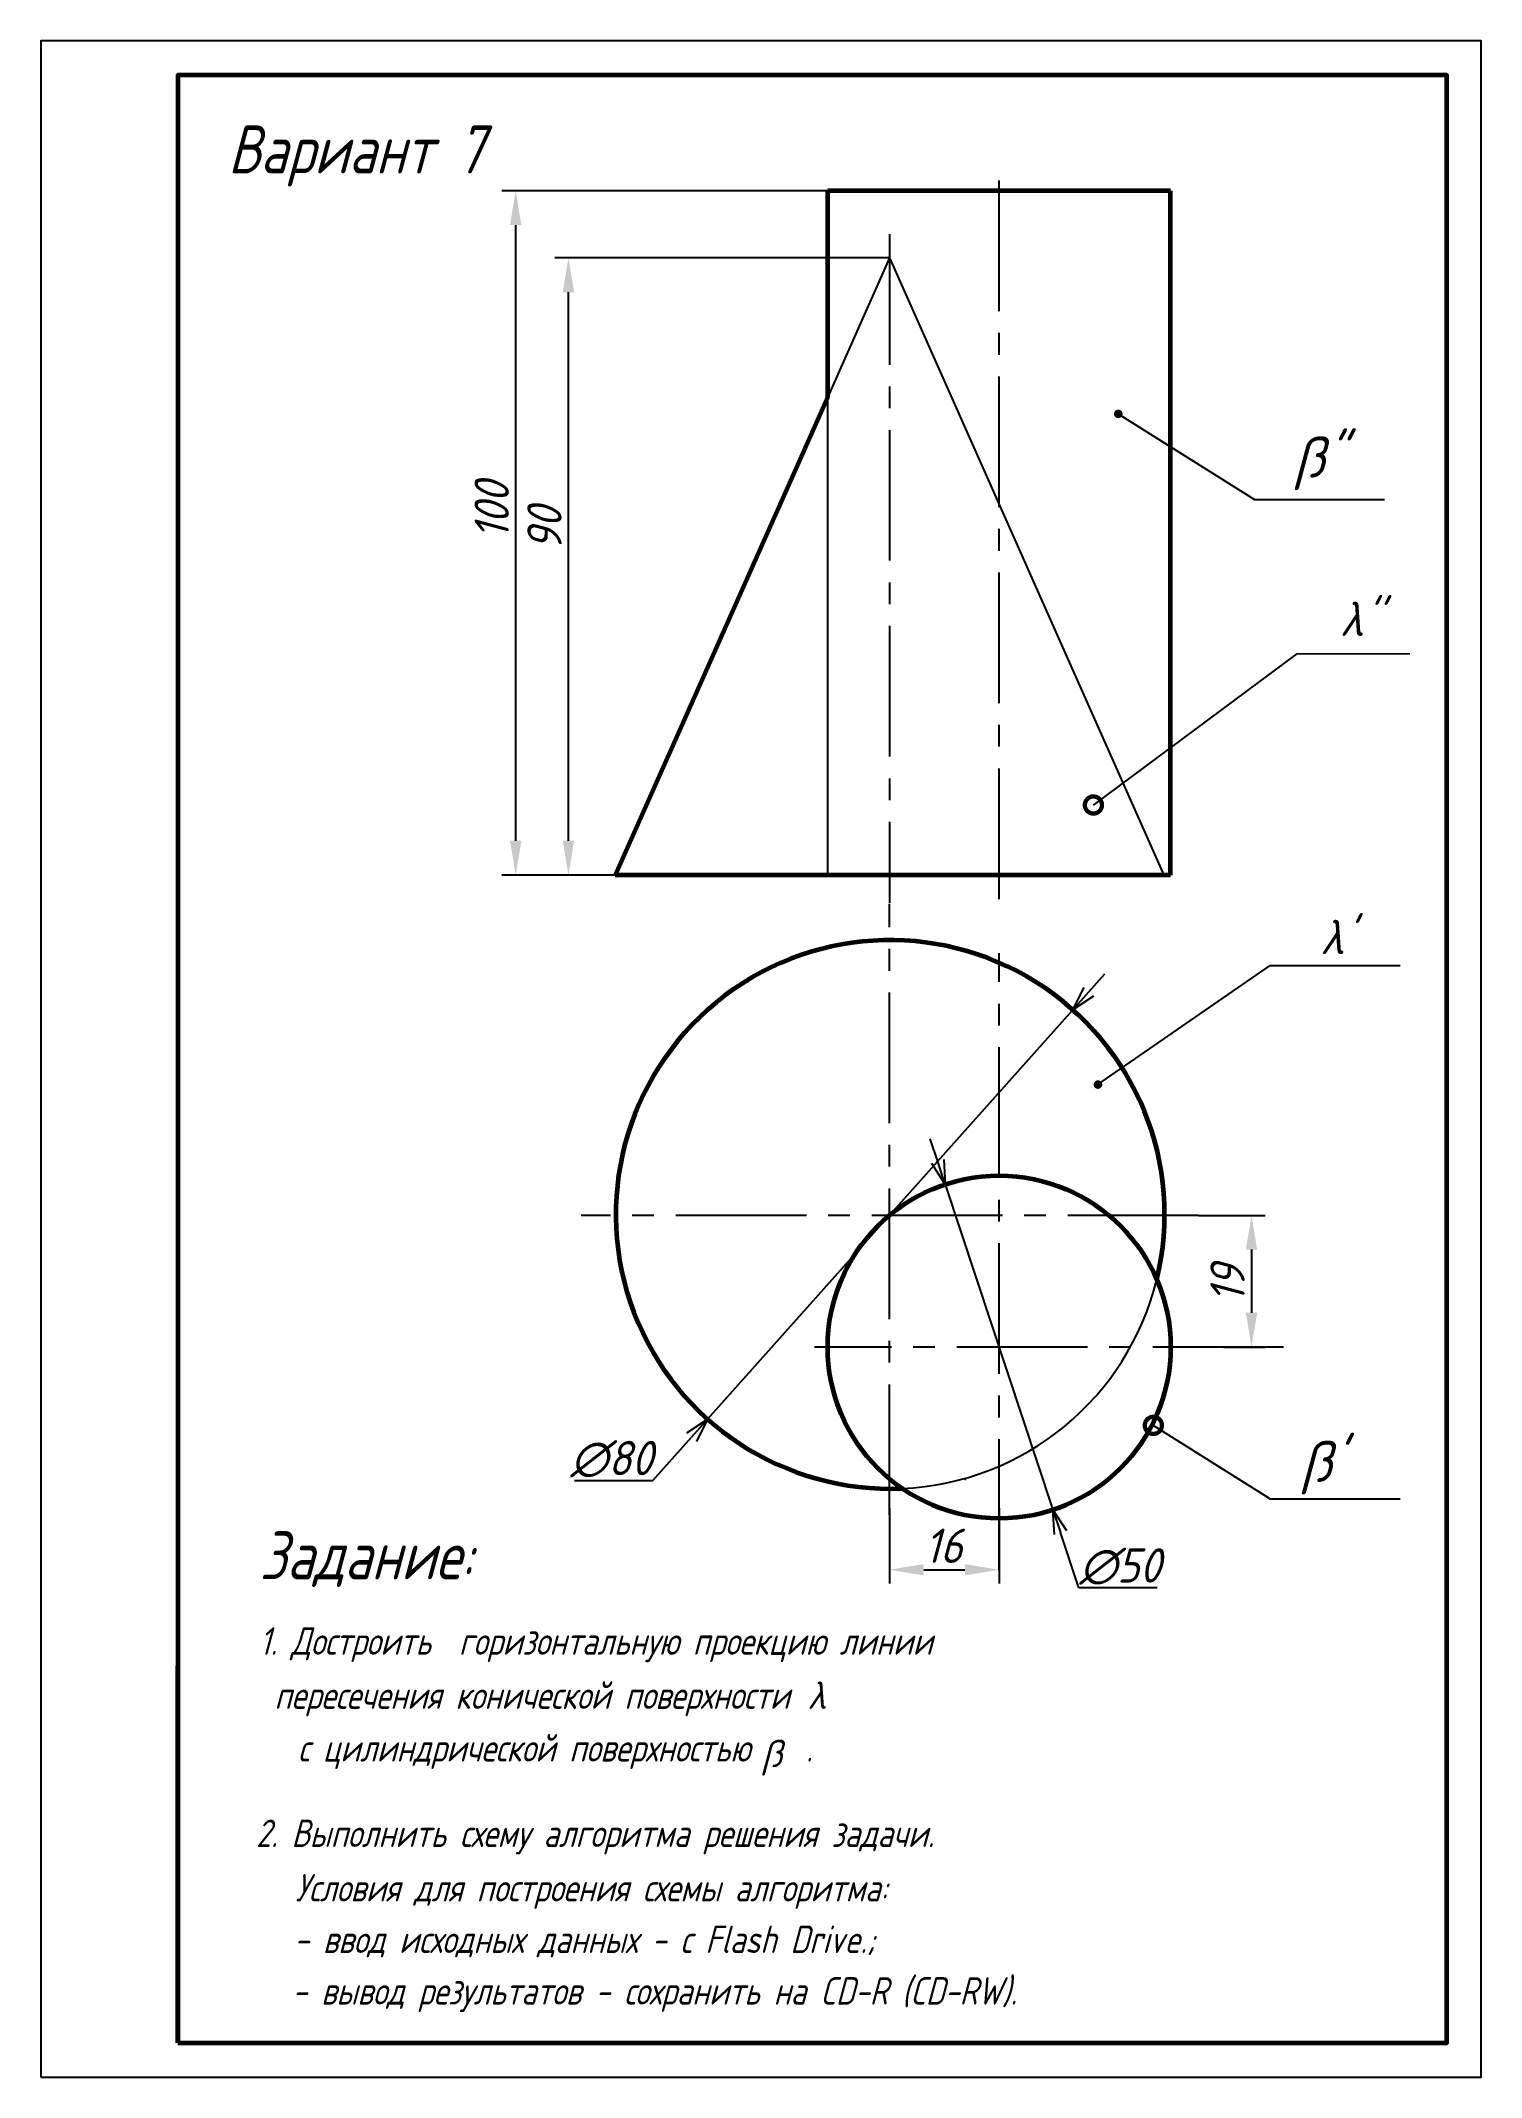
# Model space of a CAD drawing. Header units: millimetres. Extents: x 0 to 3763, y -2 to 297.
# Drawn here: x 1393.3 to 1603.3, y 0 to 297 of the extents above; entities that cross this region are included whole.
import ezdxf

# ---------------------------------------------------------------- set-up
doc = ezdxf.new("R2010")
doc.units = ezdxf.units.MM
doc.linetypes.add('осевая2', pattern=[28.575, 19.05, -3.175, 3.175, -3.175])
doc.layers.add('1-оси', color=1, linetype='осевая2')
doc.layers.add('3-размеры', color=6, linetype='Continuous')
doc.layers.add('Слой1', color=7, linetype='Continuous', lineweight=60)
doc.styles.get("Standard").update_dxf_attribs({"font": 'isocpeur.ttf', "width": 0.9, "oblique": 15})
doc.dimstyles.new('ISO-25', dxfattribs={"dimtxt": 5, "dimasz": 3.5, "dimexe": 1.25, "dimexo": 0, "dimtad": 1, "dimtoh": 1, "dimdec": 0, "dimtxsty": 'Standard', "dimblk": 'OPEN30', "dimcen": 2.5, "dimadec": 0, "dimazin": 0, "dimtfac": 1, "dimtdec": 0, "dimtmove": 0, "dimatfit": 3, "dimldrblk": 'DOTSMALL', "dimfxl": 1, "dimarcsym": 0})
doc.dimstyles.new('Standart', dxfattribs={"dimtxt": 5, "dimasz": 5, "dimexe": 2, "dimexo": 0, "dimgap": 1, "dimtad": 1, "dimtoh": 1, "dimdec": 0, "dimtxsty": 'Standard', "dimcen": 2.5, "dimadec": 0, "dimazin": 0, "dimtfac": 1, "dimtdec": 0, "dimtmove": 0, "dimatfit": 3, "dimldrblk": 'DOTSMALL', "dimfxl": 1, "dimarcsym": 0})

msp = doc.modelspace()

# ---------------------------------------------------------------- texts
at = {"oblique": 15}
for s, height, width, p in [('Вариант 7', 7, 0.8, (1420.63, 277.65)), ("β'", 6, 0.9, (1576.01, 233.29)), ("'", 6, 0.9, (1581.94, 233.29)), ("λ''", 5, 0.9, (1582.74, 210.19)), ("λ'", 5, 0.9, (1579.9, 163.8)), ("β'", 6, 0.9, (1577.04, 86.82)), ('Задание:', 7, 0.8, (1425.23, 72.62)), ('1. Достроить  горизонтальную проекцию линии ', 4, 0.8, (1425.23, 61.62)), ('  пересечения конической поверхности      ', 4, 0.8, (1423.33, 53.72)), ('λ', 4, 0.9, (1505.13, 53.72)), ('с цилиндрической поверхностью    .', 4, 0.8, (1430.85, 46.04)), ('β', 4, 0.9, (1498.42, 45.22)), ('2. Выполнить схему алгоритма решения задачи.', 4, 0.8, (1424.71, 33.58)), ('   Условия для построения схемы алгоритма:', 4, 0.8, (1424.36, 25.64)), ('  - ввод исходных данных - с Flash Drive.;', 4, 0.8, (1426.18, 18.12)), ('  - вывод результатов - сохранить на CD-R (CD-RW).', 4, 0.8, (1425.92, 10.6))]:
    msp.add_text(s, height=height, dxfattribs=dict(at, width=width)).set_placement(p)

# ---------------------------------------------------------------- blocks, each defined once
blk = doc.blocks.new('_DotSmall')
at = {"color": 0, "linetype": 'ByBlock', "const_width": 0.5}
blk.add_lwpolyline([(-0.0625, 0, 1), (0.0625, 0, 1)], format="xyb", close=True, dxfattribs=at)
blk = doc.blocks.new('*D63')
at = {"color": 0, "lineweight": -2, "transparency": 16777216}
for p, q in [((1508.06, 275.12), (1460.58, 275.12)), ((1462.58, 180.32), (1462.58, 270.12)), ((1477.06, 175.32), (1460.58, 175.32))]:
    blk.add_line(p, q, dxfattribs=at)
at = {"color": 0, "transparency": 16777216}
for points in [[(1461.75, 270.12), (1463.41, 270.12), (1462.58, 275.12)], [(1461.75, 180.32), (1463.41, 180.32), (1462.58, 175.32)]]:
    blk.add_solid(points, dxfattribs=at)
at = {"layer": 'Defpoints', "color": 0, "transparency": 16777216}
for p in [(1462.58, 275.12), (1508.06, 275.12), (1477.06, 175.32)]:
    blk.add_point(p, dxfattribs=at)
at = {"color": 0, "lineweight": 13, "transparency": 16777216, "insert": (1459.08, 228.49), "char_height": 5, "attachment_point": 5, "rotation": 90}
blk.add_mtext('100', dxfattribs=at)
blk = doc.blocks.new('*D79')
at = {"layer": '3-размеры', "color": 0, "lineweight": -2, "transparency": 16777216}
for p, q in [((1517.06, 83), (1517.06, 72.01)), ((1533.06, 83), (1533.06, 72.01)), ((1522.06, 74.01), (1528.06, 74.01))]:
    blk.add_line(p, q, dxfattribs=at)
at = {"layer": '3-размеры', "color": 0, "transparency": 16777216}
for points in [[(1522.06, 74.84), (1522.06, 73.18), (1517.06, 74.01)], [(1528.06, 74.84), (1528.06, 73.18), (1533.06, 74.01)]]:
    blk.add_solid(points, dxfattribs=at)
at = {"layer": 'Defpoints', "color": 0, "transparency": 16777216}
for p in [(1517.06, 83), (1533.06, 83), (1533.06, 74.01)]:
    blk.add_point(p, dxfattribs=at)
at = {"layer": '3-размеры', "color": 0, "transparency": 16777216, "insert": (1524.94, 77.51), "char_height": 5, "attachment_point": 5}
blk.add_mtext('16', dxfattribs=at)
blk = doc.blocks.new('*D80')
at = {"layer": '3-размеры', "color": 0, "lineweight": -2, "transparency": 16777216}
for p, q in [((1562.11, 125.7), (1571.85, 125.7)), ((1569.85, 120.7), (1569.85, 111.49)), ((1565.82, 106.49), (1571.85, 106.49))]:
    blk.add_line(p, q, dxfattribs=at)
at = {"layer": '3-размеры', "color": 0, "transparency": 16777216}
for points in [[(1569.02, 120.7), (1570.68, 120.7), (1569.85, 125.7)], [(1569.02, 111.49), (1570.68, 111.49), (1569.85, 106.49)]]:
    blk.add_solid(points, dxfattribs=at)
at = {"layer": 'Defpoints', "color": 0, "transparency": 16777216}
for p in [(1562.11, 125.7), (1565.82, 106.49), (1569.85, 106.49)]:
    blk.add_point(p, dxfattribs=at)
at = {"layer": '3-размеры', "color": 0, "transparency": 16777216, "insert": (1566.35, 115.71), "char_height": 5, "attachment_point": 5, "rotation": 90}
blk.add_mtext('19', dxfattribs=at)
blk = doc.blocks.new('*D81')
at = {"color": 0, "lineweight": -2, "transparency": 16777216}
for p, q in [((1517.06, 265.32), (1468.27, 265.32)), ((1470.27, 180.32), (1470.27, 260.32)), ((1517.06, 175.32), (1468.27, 175.32))]:
    blk.add_line(p, q, dxfattribs=at)
at = {"color": 0, "transparency": 16777216}
for points in [[(1469.44, 260.32), (1471.11, 260.32), (1470.27, 265.32)], [(1469.44, 180.32), (1471.11, 180.32), (1470.27, 175.32)]]:
    blk.add_solid(points, dxfattribs=at)
at = {"layer": 'Defpoints', "color": 0, "transparency": 16777216}
for p in [(1470.27, 265.32), (1517.06, 265.32), (1517.06, 175.32)]:
    blk.add_point(p, dxfattribs=at)
at = {"color": 0, "lineweight": 13, "transparency": 16777216, "insert": (1466.77, 225.83), "char_height": 5, "attachment_point": 5, "rotation": 90}
blk.add_mtext('90', dxfattribs=at)
blk = doc.blocks.new('_Open30')
at = {"color": 0, "linetype": 'ByBlock', "lineweight": -2}
for p, q in [((-1, 0.268), (0, 0)), ((0, 0), (-1, -0.268)), ((0, 0), (-1, 0))]:
    blk.add_line(p, q, dxfattribs=at)
blk = doc.blocks.new('*D82')
at = {"layer": '3-размеры', "color": 0, "linetype": 'ByBlock', "lineweight": -2, "transparency": 16777216}
for p, q in [((1546.13, 158.29), (1548.45, 160.91)), ((1543.8, 155.68), (1490.56, 95.97)), ((1482.57, 87.01), (1488.23, 93.36)), ((1471.15, 87.01), (1482.57, 87.01))]:
    blk.add_line(p, q, dxfattribs=at)
at = {"layer": 'Defpoints', "color": 0, "transparency": 16777216}
for p in [(1543.8, 155.68), (1490.56, 95.97)]:
    blk.add_point(p, dxfattribs=at)
at = {"layer": '3-размеры', "color": 0, "lineweight": -2, "transparency": 16777216, "xscale": 3.5, "yscale": 3.5, "zscale": 3.5}
for p, rotation in [((1543.8, 155.68), 228.2785781146214), ((1490.56, 95.97), 48.27857811462142)]:
    blk.add_blockref('_Open30', p, dxfattribs=dict(at, rotation=rotation))
at = {"layer": '3-размеры', "color": 0, "transparency": 16777216, "insert": (1476.55, 90.14), "char_height": 5, "attachment_point": 5}
blk.add_mtext('∅80', dxfattribs=at)
blk = doc.blocks.new('*D83')
at = {"layer": '3-размеры', "color": 0, "linetype": 'ByBlock', "lineweight": -2, "transparency": 16777216}
for p, q in [((1524.11, 133.55), (1523.01, 136.87)), ((1525.21, 130.22), (1540.9, 82.75)), ((1544.67, 71.36), (1542, 79.43)), ((1556.08, 71.36), (1544.67, 71.36))]:
    blk.add_line(p, q, dxfattribs=at)
at = {"layer": 'Defpoints', "color": 0, "transparency": 16777216}
for p in [(1525.21, 130.22), (1540.9, 82.75)]:
    blk.add_point(p, dxfattribs=at)
at = {"layer": '3-размеры', "color": 0, "lineweight": -2, "transparency": 16777216, "xscale": 3.5, "yscale": 3.5, "zscale": 3.5}
for p, rotation in [((1525.21, 130.22), 288.2897475922445), ((1540.9, 82.75), 108.2897475922445)]:
    blk.add_blockref('_Open30', p, dxfattribs=dict(at, rotation=rotation))
at = {"layer": '3-размеры', "color": 0, "transparency": 16777216, "insert": (1550.69, 74.48), "char_height": 5, "attachment_point": 5}
blk.add_mtext('∅50', dxfattribs=at)

# ---------------------------------------------------------------- dimensions: what is measured, and where the dimension line sits
at = {"lineweight": 13}
for base, p1, p2, angle, picture, middle in [((1462.58, 275.12), (1477.06, 175.32), (1508.06, 275.12), 270, '*D63', (1462.58, 228.49)), ((1470.27, 265.32), (1517.06, 175.32), (1517.06, 265.32), 90, '*D81', (1470.27, 225.83))]:
    dim = msp.add_linear_dim(base=base, p1=p1, p2=p2, angle=angle, dimstyle='Standart', dxfattribs=at)
    dim.commit()
    dim.dimension.update_dxf_attribs({"geometry": picture, "text_midpoint": middle, "dimtype": 160})
at = {"layer": '3-размеры', "color": 7}
for p1, p2, picture, middle in [((1543.8, 155.68), (1490.56, 95.97), '*D82', (1476.55, 90.14)), ((1525.21, 130.22), (1540.9, 82.75), '*D83', (1550.69, 74.48))]:
    dim = msp.add_diameter_dim_2p(p1=p1, p2=p2, dimstyle='ISO-25', override={"dimarcsym": 1}, dxfattribs=at)
    dim.commit()
    dim.dimension.update_dxf_attribs({"geometry": picture, "text_midpoint": middle})
dim = msp.add_linear_dim(base=(1569.85, 106.49), p1=(1562.11, 125.7), p2=(1565.82, 106.49), angle=90, dimstyle='Standart', dxfattribs=at)
dim.commit()
dim.dimension.update_dxf_attribs({"geometry": '*D80', "text_midpoint": (1569.85, 115.71), "dimtype": 160})
dim = msp.add_linear_dim(base=(1533.06, 74.01), p1=(1517.06, 83), p2=(1533.06, 83), dimstyle='Standart', dxfattribs=at)
dim.commit()
dim.dimension.update_dxf_attribs({"geometry": '*D79', "text_midpoint": (1524.94, 74.01), "dimtype": 160})

# ---------------------------------------------------------------- linework, layer by layer
at = {"linetype": 'осевая2'}
for p, q in [((1533.06, 171.83), (1533.06, 279.42)), ((1517.06, 268.8), (1517.06, 171.27)), ((1517.06, 82), (1517.06, 171.15)), ((1533.06, 74.01), (1533.06, 163.92)), ((1562.11, 125.7), (1472.11, 125.7))]:
    msp.add_line(p, q, dxfattribs=at)
at = {"lineweight": 60}
for p, q in [((1558.06, 275.12), (1508.06, 275.12)), ((1508.06, 245.06), (1508.06, 275.12)), ((1558.06, 175.32), (1558.06, 275.12))]:
    msp.add_line(p, q, dxfattribs=at)
at = {"linetype": 'Continuous', "ltscale": 0.6}
for p, q in [((1517.06, 265.32), (1508.06, 245.06)), ((1517.06, 265.32), (1557.06, 175.32)), ((1508.06, 175.32), (1508.06, 247.41))]:
    msp.add_line(p, q, dxfattribs=at)
at = {"color": 7, "linetype": 'Continuous', "lineweight": 60}
msp.add_line((1413.34, 5), (1413.34, 60), dxfattribs=at)
msp.add_lwpolyline([(1413.34, 5), (1598.34, 5), (1598.34, 292), (1413.34, 292)], close=True, dxfattribs=at)
at = {"lineweight": 60}
msp.add_circle((1533.06, 106.49), 25, dxfattribs=at)
msp.add_arc((1517.18, 125.83), 40, 346.2783, 272.509, dxfattribs=at)
at = {"linetype": 'Continuous', "ltscale": 0.6}
msp.add_arc((1517.18, 125.83), 40, 272.509, 346.2783, dxfattribs=at)
for p in [(1556.15, 116.98), (1556.15, 116.98), (1556.15, 116.98), (1556.15, 116.98), (1556.15, 116.98), (1528.08, 87.23), (1528.08, 87.23), (1528.08, 87.23)]:
    msp.add_point(p)
at = {"layer": '1-оси', "color": 7}
msp.add_line((1574.5, 106.49), (1506.16, 106.49), dxfattribs=at)
at = {"layer": 'Defpoints'}
msp.add_lwpolyline([(1393.34, 0), (1603.34, 0), (1603.34, 297), (1393.34, 297)], close=True, dxfattribs=at)
at = {"layer": 'Слой1'}
for p in [(1508.06, 245.06), (1558.06, 175.32)]:
    msp.add_line(p, (1477.06, 175.32), dxfattribs=at)

msp.set_redraw_order([(e.dxf.handle, doc.entitydb.next_handle()) for e in msp.query("TEXT MTEXT ATTDEF DIMENSION ARC_DIMENSION")])  # texts and dimensions are drawn at this point

# ---------------------------------------------------------------- leaders
for points, override in [([(1550.43, 242.58), (1570.28, 230.1), (1589.24, 230.1)], {"dimgap": 1, "dimtad": 0, "dimldrblk": 'DotSmall'}), ([(1546.8, 185.54), (1576.53, 207.63), (1592.95, 207.6)], {"dimgap": 1, "dimtad": 0}), ([(1547.46, 144.77), (1572.57, 162.12), (1591.53, 162.12)], {"dimgap": 1, "dimtad": 0, "dimldrblk": 'DotSmall'}), ([(1555.54, 95.07), (1572.57, 84.37), (1591.53, 84.37)], {"dimgap": 1, "dimtad": 0})]:
    msp.add_leader(points, dimstyle='Standart', override=override)

doc.saveas('drawing.dxf')
